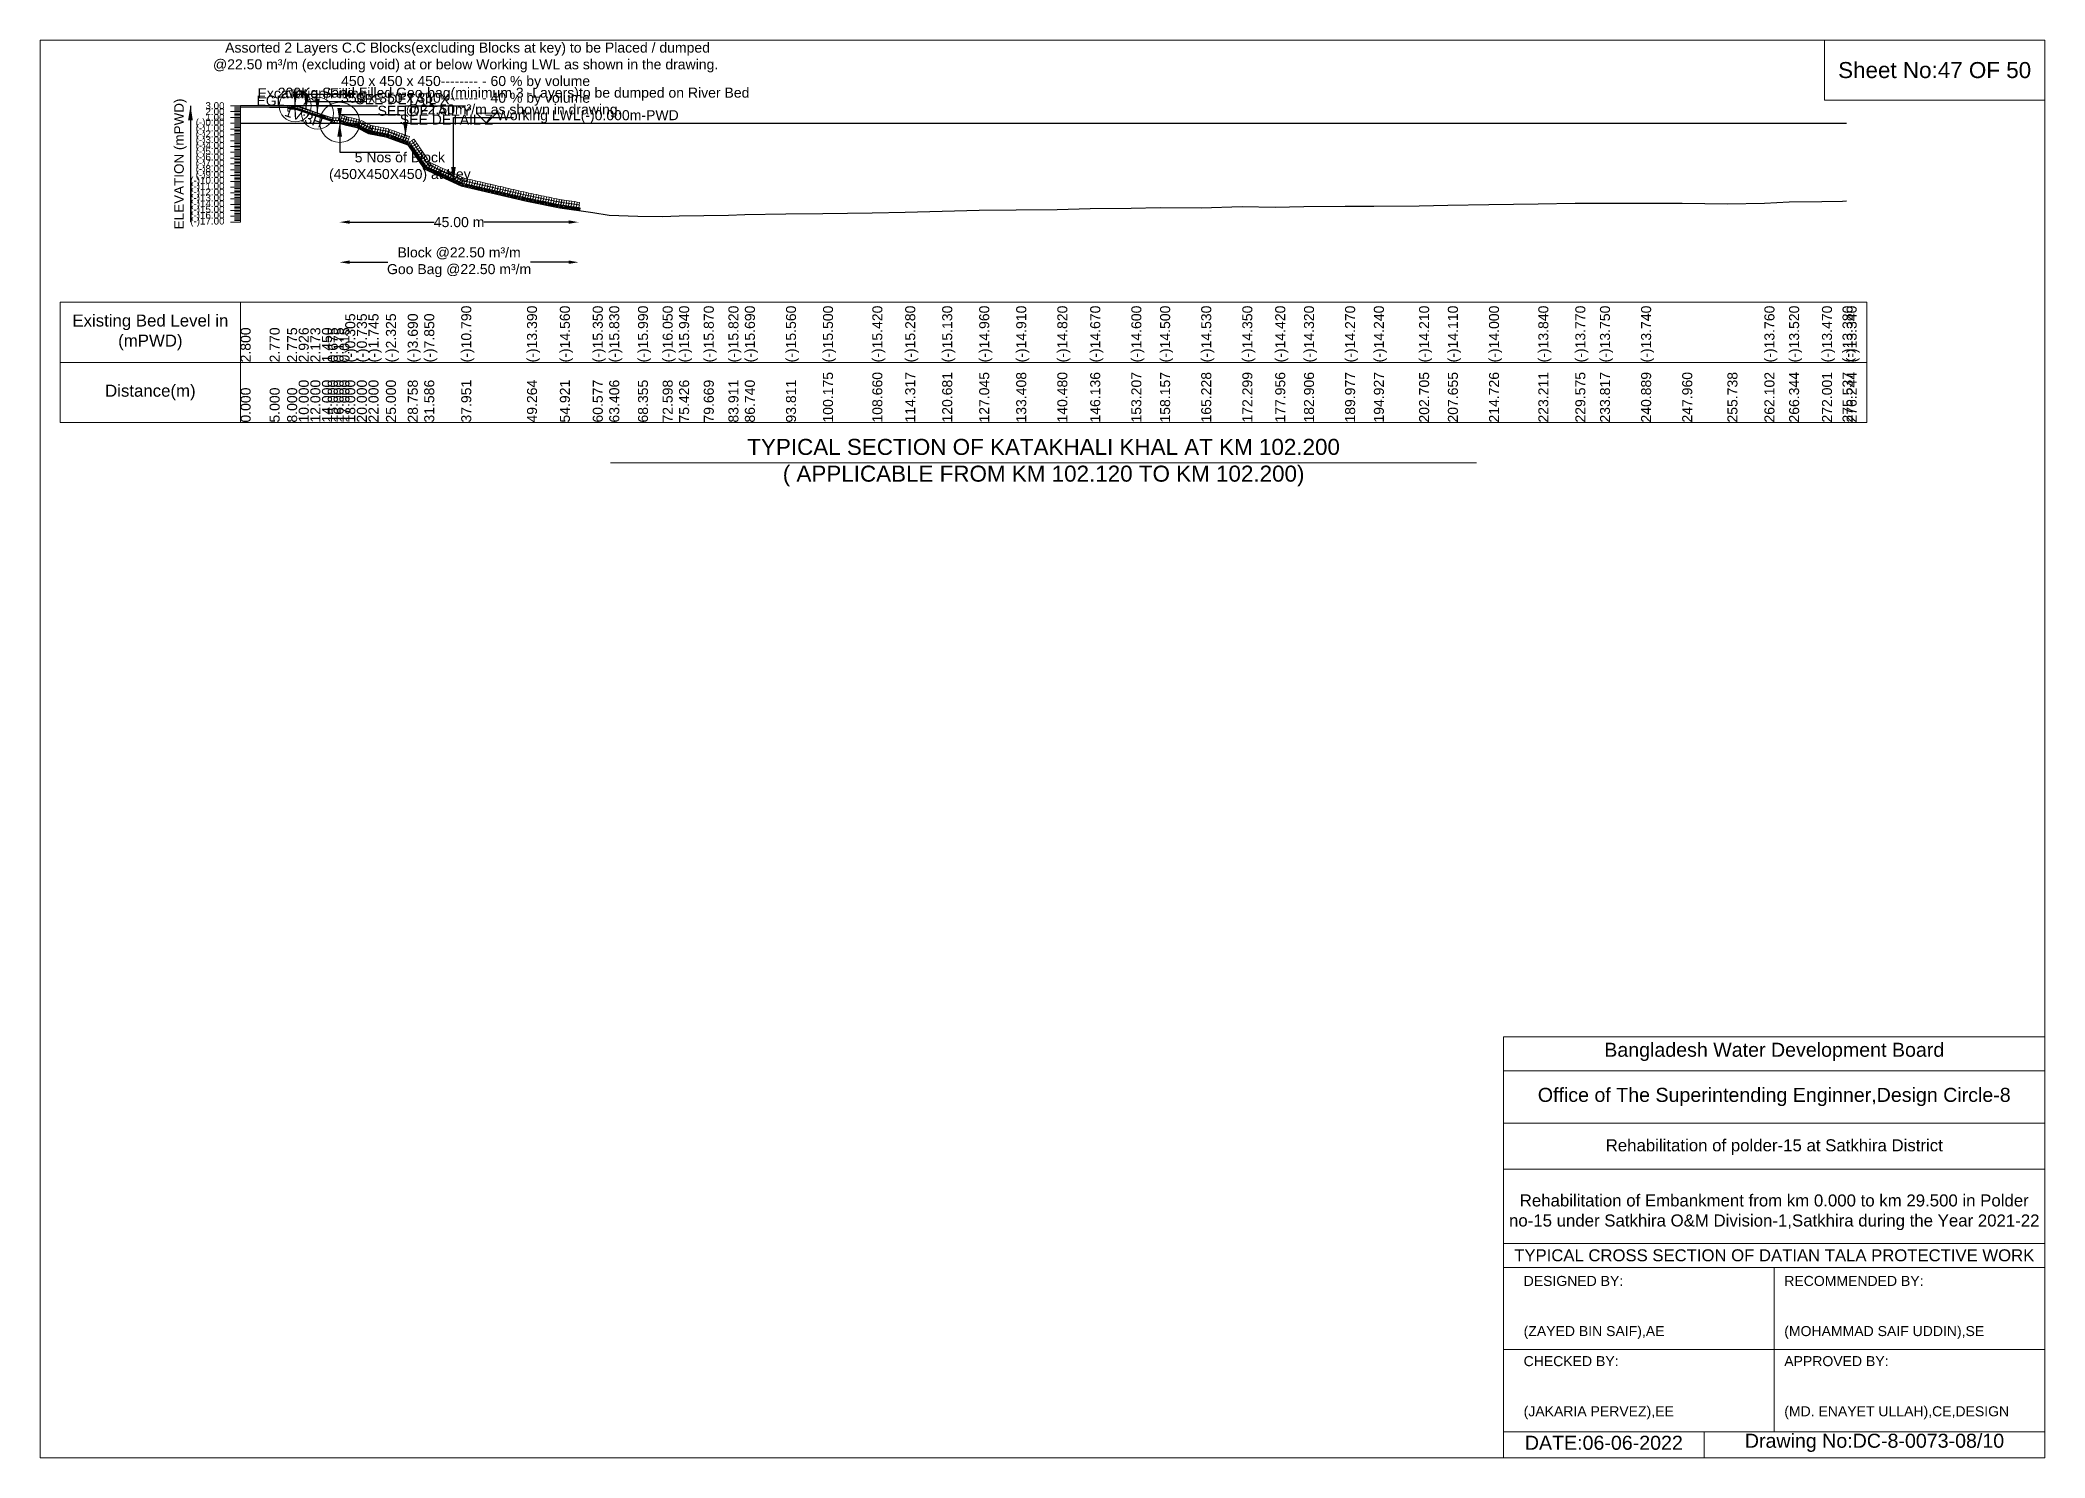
# Model space of a CAD drawing. Header units: inches. Extents: x 89000 to 845000, y -7071 to 31.
# Drawn here: x 790000 to 800000, y -7071 to 0 of the extents above; entities that cross this region are included whole.
import ezdxf

# ---------------------------------------------------------------- set-up
doc = ezdxf.new("R2010")
doc.units = ezdxf.units.IN
doc.header["$LTSCALE"] = 7
doc.header["$MEASUREMENT"] = 0
for name, color, linetype, lineweight in [('Cross section Data Border', 7, 'Continuous', 9), ('Cross Section Labels', 7, 'Continuous', 9), ('Existing_Bed_Level for Xsection', 7, 'Continuous', 25), ('Long Section Labels', 7, 'Continuous', 9)]:
    doc.layers.add(name, color=color, linetype=linetype, lineweight=lineweight)
doc.styles.get("Standard").update_dxf_attribs({"font": 'arial.ttf'})
doc.dimstyles.new('Appron Lebeling Style', dxfattribs={"dimtxt": 50, "dimasz": 50, "dimexe": 0.18, "dimexo": 0.0625, "dimgap": 0.09, "dimtad": 0, "dimtih": 1, "dimtoh": 1, "dimdec": 4, "dimzin": 0, "dimdsep": 46, "dimtxsty": 'Standard', "dimcen": 0.09, "dimse1": 1, "dimse2": 1, "dimadec": 0, "dimazin": 0, "dimtfac": 1, "dimtdec": 4, "dimtofl": 0, "dimtmove": 0, "dimatfit": 3, "dimfxl": 1, "dimtolj": 1, "dimtzin": 0, "dimarcsym": 0})
doc.dimstyles.get("Standard").update_dxf_attribs({"dimtxt": 0.18, "dimasz": 0.18, "dimexe": 0.18, "dimexo": 0.0625, "dimgap": 0.09, "dimtad": 0, "dimtih": 1, "dimtoh": 1, "dimdec": 4, "dimzin": 0, "dimdsep": 46, "dimtxsty": 'Standard', "dimcen": 0.09, "dimadec": 0, "dimazin": 0, "dimtfac": 1, "dimtdec": 4, "dimtofl": 0, "dimtmove": 0, "dimatfit": 3, "dimfxl": 1, "dimtolj": 1, "dimtzin": 0, "dimarcsym": 0})

msp = doc.modelspace()

# ---------------------------------------------------------------- texts
at = {"layer": 'Cross section Data Border', "char_height": 60, "width": 800, "attachment_point": 5}
for s, insert in [('Existing Bed Level in (mPWD)', (790550, -1457.55)), ('Distance(m)', (790550, -1757.55))]:
    msp.add_mtext(s, dxfattribs=dict(at, insert=insert))
at = {"layer": 'Cross Section Labels'}
for s, insert, char_height, attachment_point in [(' Assorted 2 Layers C.C Blocks(excluding Blocks at key) to be Placed / dumped^J@22.50 m³/m (excluding void) at or below Working LWL as shown in the drawing.^J450 x 450 x 450-------- - 60 % by volume^J350 x 350 x 350-------- - 40 % by volume', (792122.4871, -327.55), 50, 8), ('Sheet No:47 OF 50', (799450, -150), 80, 5), ('EGL', (791218.88922, -327.55), 50, 9), ('Excavation/Filling', (791627.96354, -305.8), 50, 9), ('200Kg Sand Filled Geo-bag(minimum 3 -Layers)to be dumped on River Bed^J@22.50m³/m as shown in drawing.', (792361.80541, -385.55), 50, 8), ('SEE DETAIL X', (791572.50104, -269.55), 50, 1), ('SEE DETAIL Y', (791683.42604, -327.55), 50, 1), ('SEE DETAIL Z', (791794.35104, -371.05), 50, 1), ('Working LWL(-)0.000m-PWD', (792277.35104, -414.55), 50, 7), ('5 Nos of Block ^J(450X450X450) at Key', (791794.35104, -559.55), 50, 2), ('TYPICAL SECTION OF KATAKHALI KHAL AT KM 102.200^J( APPLICABLE FROM KM 102.120 TO KM 102.200)', (795005.53547, -2107.55), 80, 5), ('Bangladesh Water Development Board', (798650, -5046), 70, 5), ('Office of The Superintending Enginner,Design Circle-8', (798650, -5271), 70, 5)]:
    msp.add_mtext(s, dxfattribs=dict(at, insert=insert, char_height=char_height, attachment_point=attachment_point))
at = {"layer": 'Cross Section Labels', "insert": (791323.37824, -359.79341), "char_height": 50, "attachment_point": 2, "rotation": 341.565051177}
msp.add_mtext('1V:3H', dxfattribs=at)
at = {"layer": 'Cross Section Labels'}
for s, insert, char_height, width, attachment_point in [('Rehabilitation of polder-15 at Satkhira District', (798650, -5521), 60, 2800, 5), ('Rehabilitation of Embankment from km 0.000 to km 29.500 in Polder no-15 under Satkhira O&M Division-1,Satkhira during the Year 2021-22', (798650, -5846), 60, 2700, 5), ('TYPICAL CROSS SECTION OF DATIAN TALA PROTECTIVE WORK', (798650, -6061), 59.5765532, 2800, 5), ('DESIGNED BY:^J^J^J(ZAYED BIN SAIF),AE', (797400, -6321), 50, 1400, 4), ('RECOMMENDED BY:^J^J^J(MOHAMMAD SAIF UDDIN),SE', (798700, -6321), 50, 1400, 4), ('CHECKED BY:^J^J^J(JAKARIA PERVEZ),EE', (797400, -6721), 50, 1400, 4), ('APPROVED BY:^J^J^J(MD. ENAYET ULLAH),CE,DESIGN', (798700, -6721), 50, 1400, 4), ('DATE:06-06-2022', (797800, -6996), 70, 1400, 5), ('Drawing No:DC-8-0073-08/10', (799150, -6996), 70, 2200, 5)]:
    msp.add_mtext(s, dxfattribs=dict(at, insert=insert, char_height=char_height, width=width, attachment_point=attachment_point))
at = {"layer": 'Long Section Labels', "rotation": 90}
for s, insert, char_height, attachment_point in [('ELEVATION (mPWD)', (790700, -617.55), 48, 5), ('(-)0.305', (791521.99923, -1607.55), 50, 1), ('(-)0.735', (791579.99458, -1607.55), 50, 1), ('(-)1.745', (791637.98994, -1607.55), 50, 1), ('(-)2.325', (791724.99323, -1607.55), 50, 1), ('(-)3.690', (791833.98376, -1607.55), 50, 1), ('(-)7.850', (791916.00349, -1607.55), 50, 1), ('(-)10.790', (792100.56779, -1607.55), 50, 1), ('(-)13.390', (792428.65228, -1607.55), 50, 1), ('(-)14.560', (792592.69654, -1607.55), 50, 1), ('(-)15.350', (792756.74165, -1607.55), 50, 1), ('(-)15.830', (792838.76445, -1607.55), 50, 1), ('(-)15.990', (792982.29501, -1607.55), 50, 1), ('(-)16.050', (793105.33031, -1607.55), 50, 1), ('(-)15.940', (793187.35392, -1607.55), 50, 1), ('(-)15.870', (793310.38944, -1607.55), 50, 1), ('(-)15.820', (793433.42507, -1607.55), 50, 1), ('(-)15.690', (793515.44888, -1607.55), 50, 1), ('(-)15.560', (793720.50854, -1607.55), 50, 1), ('(-)15.500', (793905.06898, -1607.55), 50, 1), ('(-)15.420', (794151.14046, -1607.55), 50, 1), ('(-)15.280', (794315.18825, -1607.55), 50, 1), ('(-)15.130', (794499.73666, -1607.55), 50, 1), ('(-)14.960', (794684.2961, -1607.55), 50, 1), ('(-)14.910', (794868.84522, -1607.55), 50, 1), ('(-)14.820', (795073.90562, -1607.55), 50, 1), ('(-)14.670', (795237.95398, -1607.55), 50, 1), ('(-)14.600', (795443.01447, -1607.55), 50, 1), ('(-)14.500', (795586.56101, -1607.55), 50, 1), ('(-)14.530', (795791.6214, -1607.55), 50, 1), ('(-)14.350', (795996.68183, -1607.55), 50, 1), ('(-)14.420', (796160.7302, -1607.55), 50, 1), ('(-)14.320', (796304.26894, -1607.55), 50, 1), ('(-)14.270', (796509.32961, -1607.55), 50, 1), ('(-)14.240', (796652.87547, -1607.55), 50, 1), ('(-)14.210', (796878.43885, -1607.55), 50, 1), ('(-)14.110', (797021.98453, -1607.55), 50, 1), ('(-)14.000', (797227.04515, -1607.55), 50, 1), ('(-)13.840', (797473.11793, -1607.55), 50, 1), ('(-)13.840', (797473.11793, -1607.55), 50, 1), ('(-)13.770', (797657.66966, -1607.55), 50, 1), ('(-)13.750', (797780.70612, -1607.55), 50, 1), ('(-)13.740', (797985.7669, -1607.55), 50, 1), ('(-)13.740', (797985.7669, -1607.55), 50, 1), ('(-)13.760', (798600.9493, -1607.55), 50, 1), ('(-)13.520', (798723.98578, -1607.55), 50, 1), ('(-)13.470', (798888.03444, -1607.55), 50, 1), ('(-)13.380', (798990.56725, -1607.55), 50, 1), ('(-)13.340', (799011.07094, -1607.55), 50, 1), ('2.800', (791000, -1607.55), 50, 1), ('2.770', (791144.99865, -1607.55), 50, 1), ('2.775', (791232.00194, -1607.55), 50, 1), ('2.926', (791289.99729, -1607.55), 50, 1), ('2.173', (791347.99265, -1607.55), 50, 1), ('1.450', (791405.988, -1607.55), 50, 1), ('0.675', (791434.99594, -1607.55), 50, 1), ('0.175', (791464.00387, -1607.55), 50, 1), ('0.015', (791492.99129, -1607.55), 50, 1), ('10.000', (791289.99729, -1907.55), 50, 1), ('12.000', (791347.99265, -1907.55), 50, 1), ('14.000', (791405.988, -1907.55), 50, 1), ('15.000', (791434.99594, -1907.55), 50, 1), ('16.000', (791464.00387, -1907.55), 50, 1), ('17.000', (791492.99129, -1907.55), 50, 1), ('18.000', (791521.99923, -1907.55), 50, 1), ('20.000', (791579.99458, -1907.55), 50, 1), ('22.000', (791637.98994, -1907.55), 50, 1), ('25.000', (791724.99323, -1907.55), 50, 1), ('28.758', (791833.98376, -1907.55), 50, 1), ('31.586', (791916.00349, -1907.55), 50, 1), ('37.951', (792100.56779, -1907.55), 50, 1), ('49.264', (792428.65228, -1907.55), 50, 1), ('54.921', (792592.69654, -1907.55), 50, 1), ('60.577', (792756.74165, -1907.55), 50, 1), ('63.406', (792838.76445, -1907.55), 50, 1), ('68.355', (792982.29501, -1907.55), 50, 1), ('72.598', (793105.33031, -1907.55), 50, 1), ('75.426', (793187.35392, -1907.55), 50, 1), ('79.669', (793310.38944, -1907.55), 50, 1), ('83.911', (793433.42507, -1907.55), 50, 1), ('86.740', (793515.44888, -1907.55), 50, 1), ('93.811', (793720.50854, -1907.55), 50, 1), ('100.175', (793905.06898, -1907.55), 50, 1), ('108.660', (794151.14046, -1907.55), 50, 1), ('114.317', (794315.18825, -1907.55), 50, 1), ('120.681', (794499.73666, -1907.55), 50, 1), ('127.045', (794684.2961, -1907.55), 50, 1), ('133.408', (794868.84522, -1907.55), 50, 1), ('140.480', (795073.90562, -1907.55), 50, 1), ('146.136', (795237.95398, -1907.55), 50, 1), ('153.207', (795443.01447, -1907.55), 50, 1), ('158.157', (795586.56101, -1907.55), 50, 1), ('165.228', (795791.6214, -1907.55), 50, 1), ('172.299', (795996.68183, -1907.55), 50, 1), ('177.956', (796160.7302, -1907.55), 50, 1), ('182.906', (796304.26894, -1907.55), 50, 1), ('189.977', (796509.32961, -1907.55), 50, 1), ('194.927', (796652.87547, -1907.55), 50, 1), ('202.705', (796878.43885, -1907.55), 50, 1), ('207.655', (797021.98453, -1907.55), 50, 1), ('214.726', (797227.04515, -1907.55), 50, 1), ('223.211', (797473.11793, -1907.55), 50, 1), ('229.575', (797657.66966, -1907.55), 50, 1), ('233.817', (797780.70612, -1907.55), 50, 1), ('240.889', (797985.7669, -1907.55), 50, 1), ('247.960', (798190.82769, -1907.55), 50, 1), ('255.738', (798416.39715, -1907.55), 50, 1), ('262.102', (798600.9493, -1907.55), 50, 1), ('266.344', (798723.98578, -1907.55), 50, 1), ('272.001', (798888.03444, -1907.55), 50, 1), ('275.537', (798990.56725, -1907.55), 50, 1), ('276.244', (799011.07094, -1907.55), 50, 1), ('0.000', (791000, -1907.55), 50, 1), ('5.000', (791144.99865, -1907.55), 50, 1), ('8.000', (791232.00194, -1907.55), 50, 1)]:
    msp.add_mtext(s, dxfattribs=dict(at, insert=insert, char_height=char_height, attachment_point=attachment_point))
at = {"layer": 'Long Section Labels', "char_height": 35, "attachment_point": 6}
for s, insert in [('(-)0.00', (790920, -414.55)), ('3.00', (790920, -327.55)), ('2.00', (790920, -356.55)), ('1.00', (790920, -385.55)), ('(-)1.00', (790920, -443.55)), ('(-)2.00', (790920, -472.55)), ('(-)3.00', (790920, -501.55)), ('(-)4.00', (790920, -530.55)), ('(-)5.00', (790920, -559.55)), ('(-)6.00', (790920, -588.55)), ('(-)7.00', (790920, -617.55)), ('(-)10.00', (790920, -704.55)), ('(-)8.00', (790920, -646.55)), ('(-)9.00', (790920, -675.55)), ('(-)11.00', (790920, -733.55)), ('(-)12.00', (790920, -762.55)), ('(-)13.00', (790920, -791.55)), ('(-)14.00', (790920, -820.55)), ('(-)15.00', (790920, -849.55)), ('(-)16.00', (790920, -878.55)), ('(-)17.00', (790920, -907.55))]:
    msp.add_mtext(s, dxfattribs=dict(at, insert=insert))

# ---------------------------------------------------------------- blocks, each defined once
blk = doc.blocks.new('*D353')
at = {"layer": 'Cross Section Labels', "color": 0, "lineweight": -2, "transparency": 16777216}
for p, q in [((791544, -908), (791966, -908)), ((792636, -908), (792214, -908))]:
    blk.add_line(p, q, dxfattribs=at)
at = {"layer": 'Cross Section Labels', "color": 0, "transparency": 16777216}
for points in [[(791544, -899), (791544, -916), (791494, -908)], [(792636, -899), (792636, -916), (792686, -908)]]:
    blk.add_solid(points, dxfattribs=at)
at = {"layer": 'Defpoints', "color": 0, "transparency": 16777216}
for p in [(791494, -415), (792686, -850), (792686, -908)]:
    blk.add_point(p, dxfattribs=at)
at = {"layer": 'Cross Section Labels', "color": 0, "transparency": 16777216, "insert": (792090, -908), "char_height": 50, "attachment_point": 5}
blk.add_mtext('\\A1;45.00 m', dxfattribs=at)
blk = doc.blocks.new('*D354')
at = {"layer": 'Cross Section Labels', "color": 0, "lineweight": -2, "transparency": 16777216}
for p, q in [((791544, -1108), (791734, -1108)), ((792636, -1108), (792446, -1108))]:
    blk.add_line(p, q, dxfattribs=at)
at = {"layer": 'Cross Section Labels', "color": 0, "transparency": 16777216}
for points in [[(791544, -1099), (791544, -1116), (791494, -1108)], [(792636, -1099), (792636, -1116), (792686, -1108)]]:
    blk.add_solid(points, dxfattribs=at)
at = {"layer": 'Defpoints', "color": 0, "transparency": 16777216}
for p in [(791494, -415), (792686, -850), (792686, -1108)]:
    blk.add_point(p, dxfattribs=at)
at = {"layer": 'Cross Section Labels', "color": 0, "transparency": 16777216, "insert": (792090, -1108), "char_height": 50, "attachment_point": 5}
blk.add_mtext('\\A1;Block @22.50 m³/m ^JGoo Bag @22.50 m³/m ', dxfattribs=at)

# ---------------------------------------------------------------- dimensions: what is measured, and where the dimension line sits
at = {"layer": 'Cross Section Labels'}
for base, text, picture, middle in [((792685.56275, -907.55), '45.00 m', '*D353', (792089.95689, -907.55)), ((792685.56275, -1107.55), 'Block @22.50 m³/m ^JGoo Bag @22.50 m³/m ', '*D354', (792089.95689, -1107.55))]:
    dim = msp.add_linear_dim(base=base, p1=(791494.35104, -414.55), p2=(792685.56275, -849.75939), text=text, dimstyle='Appron Lebeling Style', dxfattribs=at)
    dim.commit()
    dim.dimension.update_dxf_attribs({"geometry": picture, "text_midpoint": middle})

# ---------------------------------------------------------------- linework, layer by layer
at = {"layer": 'Cross section Data Border'}
msp.add_lwpolyline([(790100, -1307.55), (799111.07094, -1307.55), (799111.07094, -1907.55), (790100, -1907.55)], close=True, dxfattribs=at)
for points in [[(791000, -1307.55), (791000, -1907.55)], [(790100, -1607.55), (799111.07094, -1607.55)]]:
    msp.add_lwpolyline(points, dxfattribs=at)
at = {"layer": 'Cross Section Labels'}
for points in [[(790000, 0), (800000, 0), (800000, -7071), (790000, -7071)], [(798900, 0), (800000, 0), (800000, -300), (798900, -300)], [(792227.35104, -414.55), (792277.35104, -364.55), (792177.35104, -364.55)]]:
    msp.add_lwpolyline(points, close=True, dxfattribs=at)
for points in [[(792845.53547, -2107.55), (795005.53547, -2107.55), (797165.53547, -2107.55)], [(797300, -7071), (797300, -4971), (800000, -4971)], [(797300, -5141), (800000, -5141)], [(797300, -5401), (800000, -5401)], [(797300, -5631), (800000, -5631)], [(797300, -6001), (800000, -6001)], [(797300, -6121), (800000, -6121)], [(798650, -6121), (798650, -6941)], [(797300, -6531), (800000, -6531)], [(797300, -6941), (800000, -6941)], [(798300, -6941), (798300, -7071)]]:
    msp.add_lwpolyline(points, dxfattribs=at)
for centre, radius in [((791272.50104, -327.55), 80), ((791383.42604, -364.525), 80), ((791494.35104, -410.2), 100)]:
    msp.add_circle(centre, radius, dxfattribs=at)
at = {"layer": 'Existing_Bed_Level for Xsection'}
for points in [[(791494.35104, -327.55), (791000, -327.55)], [(791000, -333.35), (791144.99865, -334.22), (791232.00194, -334.075), (791289.99729, -329.696), (791347.99265, -351.533), (791405.988, -372.5), (791434.99594, -394.975), (791464.00387, -409.475), (791492.99129, -414.115), (791521.99923, -423.395), (791579.99458, -435.865), (791637.98994, -465.155), (791724.99323, -481.975), (791833.98376, -521.56), (791916.00349, -642.2), (792100.56779, -727.46), (792428.65228, -802.86), (792592.69654, -836.79), (792756.74165, -859.7), (792838.76445, -873.62), (792982.29501, -878.26), (793105.33031, -880), (793187.35392, -876.81), (793310.38944, -874.78), (793433.42507, -873.33), (793515.44888, -869.56), (793720.50854, -865.79), (793905.06898, -864.05), (794151.14046, -861.73), (794315.18825, -857.67), (794499.73666, -853.32), (794684.2961, -848.39), (794868.84522, -846.94), (795073.90562, -844.33), (795237.95398, -839.98), (795443.01447, -837.95), (795586.56101, -835.05), (795791.6214, -835.92), (795996.68183, -830.7), (796160.7302, -832.73), (796304.26894, -829.83), (796509.32961, -828.38), (796652.87547, -827.51), (796878.43885, -826.64), (797021.98453, -823.74), (797227.04515, -820.55), (797473.11793, -815.91), (797657.66966, -813.88), (797780.70612, -813.3), (797985.7669, -813.01), (798190.82769, -813.01), (798416.39715, -815.91), (798600.9493, -813.59), (798723.98578, -806.63), (798888.03444, -805.18), (798990.56725, -802.57), (799011.07094, -801.41)], [(791461.72604, -390.625), (791273.8404, -327.99646), (791272.50104, -327.55), (791271.08922, -327.55), (791244.98922, -327.55)], [(791244.98922, -336.25), (791271.08922, -336.25), (791461.72604, -399.79561)], [(791244.98922, -339.15), (791270.61862, -339.15), (791457.66862, -401.5)], [(791244.98922, -342.05), (791270.14801, -342.05), (791455.20104, -403.73434)], [(791000, -414.55), (799011.07094, -414.55)]]:
    msp.add_lwpolyline(points, dxfattribs=at)
at = {"layer": 'Long Section Labels'}
for points in [[(791000, -327.55), (790950, -327.55)], [(791000, -356.55), (790950, -356.55)], [(791000, -385.55), (790950, -385.55)], [(791000, -334.8), (790970, -334.8)], [(791000, -342.05), (790970, -342.05)], [(791000, -349.3), (790970, -349.3)], [(791000, -363.8), (790970, -363.8)], [(791000, -371.05), (790970, -371.05)], [(791000, -378.3), (790970, -378.3)], [(791000, -392.8), (790970, -392.8)], [(791000, -907.55), (791000, -878.55), (791000, -849.55), (791000, -820.55), (791000, -791.55), (791000, -762.55), (791000, -733.55), (791000, -704.55), (791000, -675.55), (791000, -646.55), (791000, -617.55), (791000, -588.55), (791000, -559.55), (791000, -530.55), (791000, -501.55), (791000, -472.55), (791000, -443.55), (791000, -414.55), (791000, -385.55), (791000, -356.55), (791000, -327.55)], [(791000, -414.55), (790950, -414.55)], [(791000, -443.55), (790950, -443.55)], [(791000, -472.55), (790950, -472.55)], [(791000, -400.05), (790970, -400.05)], [(791000, -407.3), (790970, -407.3)], [(791000, -421.8), (790970, -421.8)], [(791000, -429.05), (790970, -429.05)], [(791000, -436.3), (790970, -436.3)], [(791000, -450.8), (790970, -450.8)], [(791000, -458.05), (790970, -458.05)], [(791000, -465.3), (790970, -465.3)], [(791000, -479.8), (790970, -479.8)], [(791000, -487.05), (790970, -487.05)], [(791000, -494.3), (790970, -494.3)], [(791000, -501.55), (790950, -501.55)], [(791000, -530.55), (790950, -530.55)], [(791000, -559.55), (790950, -559.55)], [(791000, -588.55), (790950, -588.55)], [(791000, -508.8), (790970, -508.8)], [(791000, -516.05), (790970, -516.05)], [(791000, -523.3), (790970, -523.3)], [(791000, -537.8), (790970, -537.8)], [(791000, -545.05), (790970, -545.05)], [(791000, -552.3), (790970, -552.3)], [(791000, -566.8), (790970, -566.8)], [(791000, -574.05), (790970, -574.05)], [(791000, -581.3), (790970, -581.3)], [(791000, -595.8), (790970, -595.8)], [(791000, -617.55), (790950, -617.55)], [(791000, -646.55), (790950, -646.55)], [(791000, -675.55), (790950, -675.55)], [(791000, -603.05), (790970, -603.05)], [(791000, -610.3), (790970, -610.3)], [(791000, -624.8), (790970, -624.8)], [(791000, -632.05), (790970, -632.05)], [(791000, -639.3), (790970, -639.3)], [(791000, -653.8), (790970, -653.8)], [(791000, -661.05), (790970, -661.05)], [(791000, -668.3), (790970, -668.3)], [(791000, -682.8), (790970, -682.8)], [(791000, -690.05), (790970, -690.05)], [(791000, -697.3), (790970, -697.3)], [(791000, -704.55), (790950, -704.55)], [(791000, -733.55), (790950, -733.55)], [(791000, -762.55), (790950, -762.55)], [(791000, -791.55), (790950, -791.55)], [(791000, -711.8), (790970, -711.8)], [(791000, -719.05), (790970, -719.05)], [(791000, -726.3), (790970, -726.3)], [(791000, -740.8), (790970, -740.8)], [(791000, -748.05), (790970, -748.05)], [(791000, -755.3), (790970, -755.3)], [(791000, -769.8), (790970, -769.8)], [(791000, -777.05), (790970, -777.05)], [(791000, -784.3), (790970, -784.3)], [(791000, -798.8), (790970, -798.8)], [(791000, -820.55), (790950, -820.55)], [(791000, -849.55), (790950, -849.55)], [(791000, -878.55), (790950, -878.55)], [(791000, -806.05), (790970, -806.05)], [(791000, -813.3), (790970, -813.3)], [(791000, -827.8), (790970, -827.8)], [(791000, -835.05), (790970, -835.05)], [(791000, -842.3), (790970, -842.3)], [(791000, -856.8), (790970, -856.8)], [(791000, -864.05), (790970, -864.05)], [(791000, -871.3), (790970, -871.3)], [(791000, -885.8), (790970, -885.8)], [(791000, -893.05), (790970, -893.05)], [(791000, -907.55), (790950, -907.55)], [(791000, -900.3), (790970, -900.3)]]:
    msp.add_lwpolyline(points, dxfattribs=at)
for points in [[(791244.98922, -327.55), (791236.28922, -327.55), (791236.28922, -340.6), (791244.98922, -340.6)], [(791244.98922, -340.6), (791236.28922, -340.6), (791236.28922, -353.65), (791244.98922, -353.65)], [(791258.03922, -327.55), (791244.98922, -327.55), (791244.98922, -336.25), (791258.03922, -336.25)], [(791271.08922, -327.55), (791258.03922, -327.55), (791258.03922, -336.25), (791271.08922, -336.25)], [(791286.22072, -332.12323), (791273.8404, -327.99646), (791271.08922, -336.25), (791283.46954, -340.37677)], [(791298.60104, -336.25), (791286.22072, -332.12323), (791283.46954, -340.37677), (791295.84986, -344.50354)], [(791310.98136, -340.37677), (791298.60104, -336.25), (791295.84986, -344.50354), (791308.23017, -348.63032)], [(791323.36167, -344.50354), (791310.98136, -340.37677), (791308.23017, -348.63032), (791320.61049, -352.75709)], [(791335.74199, -348.63032), (791323.36167, -344.50354), (791320.61049, -352.75709), (791332.99081, -356.88386)], [(791348.12231, -352.75709), (791335.74199, -348.63032), (791332.99081, -356.88386), (791345.37112, -361.01063)], [(791360.50262, -356.88386), (791348.12231, -352.75709), (791345.37112, -361.01063), (791357.75144, -365.13741)], [(791372.88294, -361.01063), (791360.50262, -356.88386), (791357.75144, -365.13741), (791370.13176, -369.26418)], [(791385.26326, -365.13741), (791372.88294, -361.01063), (791370.13176, -369.26418), (791382.51208, -373.39095)], [(791397.64357, -369.26418), (791385.26326, -365.13741), (791382.51208, -373.39095), (791394.89239, -377.51772)], [(791410.02389, -373.39095), (791397.64357, -369.26418), (791394.89239, -377.51772), (791407.27271, -381.6445)], [(791422.40421, -377.51772), (791410.02389, -373.39095), (791407.27271, -381.6445), (791419.65303, -385.77127)], [(791434.78453, -381.6445), (791422.40421, -377.51772), (791419.65303, -385.77127), (791432.03334, -389.89804)], [(791447.16484, -385.77127), (791434.78453, -381.6445), (791432.03334, -389.89804), (791444.41366, -394.02481)], [(791459.54516, -389.89804), (791447.16484, -385.77127), (791444.41366, -394.02481), (791456.79398, -398.15159)], [(791474.77604, -388.45), (791461.72604, -388.45), (791461.72604, -401.5), (791474.77604, -401.5)], [(791487.82604, -388.45), (791474.77604, -388.45), (791474.77604, -401.5), (791487.82604, -401.5)], [(791516.07814, -394.27906), (791505.10278, -387.21904), (791498.04275, -398.1944), (791509.01811, -405.25442)], [(791519.23968, -379.58072), (791506.81022, -375.60439), (791502.83389, -388.03384), (791515.26334, -392.01017)], [(791528.50759, -398.2554), (791517.53223, -391.19537), (791510.4722, -402.17073), (791521.44756, -409.23076)], [(791531.66913, -383.55706), (791519.23968, -379.58072), (791515.26334, -392.01017), (791527.69279, -395.98651)], [(791538.77937, -400.48318), (791527.1669, -394.52893), (791521.21265, -406.1414), (791532.82512, -412.09565)], [(791540.49013, -385.54632), (791527.73172, -382.80304), (791524.98844, -395.56145), (791537.74685, -398.30473)], [(791551.53777, -403.22646), (791539.92531, -397.27221), (791533.97106, -408.88468), (791545.58352, -414.83893)], [(791553.24853, -388.2896), (791540.49013, -385.54632), (791537.74685, -398.30473), (791550.50526, -401.048)], [(791566.00694, -391.03287), (791553.24853, -388.2896), (791550.50526, -401.048), (791563.26366, -403.79128)], [(791578.76535, -393.77615), (791566.00694, -391.03287), (791563.26366, -403.79128), (791576.02207, -406.53456)], [(791591.52375, -396.51943), (791578.76535, -393.77615), (791576.02207, -406.53456), (791588.78048, -409.27783)], [(791468.25104, -401.5), (791455.20104, -401.5), (791455.20104, -414.55), (791468.25104, -414.55)], [(791481.30104, -401.5), (791468.25104, -401.5), (791468.25104, -414.55), (791481.30104, -414.55)], [(791494.35104, -401.5), (791481.30104, -401.5), (791481.30104, -414.55), (791494.35104, -414.55)], [(791564.29618, -405.96974), (791552.68371, -400.01549), (791546.72946, -411.62795), (791558.34193, -417.5822)], [(791577.05459, -408.71301), (791565.44212, -402.75876), (791559.48787, -414.37123), (791571.10034, -420.32548)], [(791589.81299, -411.45629), (791578.20053, -405.50204), (791572.24627, -417.11451), (791583.85874, -423.06876)], [(791607.31976, -420.61907), (791597.59238, -411.91962), (791588.89292, -421.647), (791598.6203, -430.34645)], [(791612.75528, -406.60152), (791601.10659, -400.71846), (791595.22352, -412.36716), (791606.87222, -418.25022)], [(791618.96845, -426.50214), (791609.24107, -417.80268), (791600.54162, -427.53006), (791610.269, -436.22952)], [(791624.40398, -412.48459), (791612.75528, -406.60152), (791606.87222, -418.25022), (791618.52091, -424.13328)], [(791630.61715, -432.3852), (791620.88977, -423.68574), (791612.19031, -433.41312), (791621.91769, -442.11258)], [(791636.05267, -418.36765), (791624.40398, -412.48459), (791618.52091, -424.13328), (791630.16961, -430.01634)], [(791642.26584, -438.26826), (791632.53846, -429.5688), (791623.83901, -439.29618), (791633.56639, -447.99564)], [(791647.70136, -424.25071), (791636.05267, -418.36765), (791630.16961, -430.01634), (791641.8183, -435.8994)], [(791653.91454, -444.15132), (791644.18716, -435.45186), (791635.4877, -445.17925), (791645.21508, -453.8787)], [(791659.35006, -430.13377), (791647.70136, -424.25071), (791641.8183, -435.8994), (791653.467, -441.78247)], [(791660.38368, -443.07695), (791648.64975, -437.36578), (791642.93858, -449.0997), (791654.6725, -454.81088)], [(791661.78306, -428.10771), (791648.97031, -425.63067), (791646.49327, -438.44343), (791659.30602, -440.92047)], [(791673.19643, -445.55399), (791661.46251, -439.84282), (791655.75133, -451.57674), (791667.48526, -457.28792)], [(791674.59582, -430.58475), (791661.78306, -428.10771), (791659.30602, -440.92047), (791672.11878, -443.39751)], [(791686.00919, -448.03103), (791674.27527, -442.31986), (791668.56409, -454.05378), (791680.29802, -459.76496)], [(791687.40858, -433.06179), (791674.59582, -430.58475), (791672.11878, -443.39751), (791684.93154, -445.87455)], [(791698.82195, -450.50807), (791687.08803, -444.7969), (791681.37685, -456.53082), (791693.11077, -462.242)], [(791700.22134, -435.53883), (791687.40858, -433.06179), (791684.93154, -445.87455), (791697.7443, -448.35159)], [(791711.63471, -452.98511), (791699.90079, -447.27393), (791694.18961, -459.00786), (791705.92353, -464.71904)], [(791713.0341, -438.01587), (791700.22134, -435.53883), (791697.7443, -448.35159), (791710.55706, -450.82863)], [(791724.44747, -455.46215), (791712.71354, -449.75097), (791707.00237, -461.4849), (791718.73629, -467.19607)], [(791725.84686, -440.49291), (791713.0341, -438.01587), (791710.55706, -450.82863), (791723.36982, -453.30567)], [(791737.26023, -457.93919), (791725.5263, -452.22801), (791719.81513, -463.96194), (791731.54905, -469.67311)], [(791738.65961, -442.96995), (791725.84686, -440.49291), (791723.36982, -453.30567), (791736.18257, -455.7827)], [(791753.14253, -464.61436), (791742.44898, -457.13435), (791734.96897, -467.82789), (791745.66251, -475.30791)], [(791756.87124, -450.04957), (791744.6052, -445.59458), (791740.15022, -457.86062), (791752.41626, -462.3156)], [(791765.40856, -469.06934), (791754.71502, -461.58933), (791747.235, -472.28288), (791757.92855, -479.76289)], [(791769.13727, -454.50455), (791756.87124, -450.04957), (791752.41626, -462.3156), (791764.68229, -466.77059)], [(791777.6746, -473.52433), (791766.98105, -466.04432), (791759.50104, -476.73786), (791770.19458, -484.21787)], [(791781.40331, -458.95953), (791769.13727, -454.50455), (791764.68229, -466.77059), (791776.94833, -471.22557)], [(791789.94063, -477.97931), (791779.24709, -470.4993), (791771.76707, -481.19284), (791782.46062, -488.67286)], [(791793.66935, -463.41452), (791781.40331, -458.95953), (791776.94833, -471.22557), (791789.21436, -475.68055)], [(791802.20667, -482.43429), (791791.51312, -474.95428), (791784.03311, -485.64783), (791794.72665, -493.12784)], [(791805.93538, -467.8695), (791793.66935, -463.41452), (791789.21436, -475.68055), (791801.4804, -480.13553)], [(791814.4727, -486.88928), (791803.77916, -479.40927), (791796.29914, -490.10281), (791806.99269, -497.58282)], [(791818.20142, -472.32448), (791805.93538, -467.8695), (791801.4804, -480.13553), (791813.74643, -484.59052)], [(791826.73874, -491.34426), (791816.04519, -483.86425), (791808.56518, -494.55779), (791819.25873, -502.03781)], [(791830.46745, -476.77947), (791818.20142, -472.32448), (791813.74643, -484.59052), (791826.01247, -489.0455)], [(791839.00477, -495.79924), (791828.31123, -488.31923), (791820.83122, -499.01278), (791831.52476, -506.49279)], [(791842.73349, -481.23445), (791830.46745, -476.77947), (791826.01247, -489.0455), (791838.2785, -493.50048)], [(791872.01999, -504.77891), (791864.68279, -493.98687), (791853.89076, -501.32407), (791861.22796, -512.11611)], [(791860.47119, -514.40501), (791856.17966, -502.08084), (791843.85549, -506.37237), (791848.14702, -518.69654)], [(791867.80839, -525.19704), (791863.51686, -512.87287), (791851.19269, -517.1644), (791855.48422, -529.48858)], [(791875.14559, -535.98908), (791870.85406, -523.66491), (791858.52989, -527.95644), (791862.82142, -540.28061)], [(791879.35719, -515.57094), (791872.01999, -504.77891), (791861.22796, -512.11611), (791868.56516, -522.90814)], [(791882.48279, -546.78111), (791878.19126, -534.45694), (791865.86708, -538.74847), (791870.15862, -551.07265)], [(791886.69439, -526.36298), (791879.35719, -515.57094), (791868.56516, -522.90814), (791875.90236, -533.70018)], [(791889.81999, -557.57315), (791885.52846, -545.24897), (791873.20428, -549.54051), (791877.49582, -561.86468)], [(791894.03159, -537.15501), (791886.69439, -526.36298), (791875.90236, -533.70018), (791883.23955, -544.49221)], [(791897.15719, -568.36518), (791892.86566, -556.04101), (791880.54148, -560.33254), (791884.83302, -572.65672)], [(791901.36879, -547.94705), (791894.03159, -537.15501), (791883.23955, -544.49221), (791890.57675, -555.28425)], [(791904.49439, -579.15722), (791900.20285, -566.83304), (791887.87868, -571.12458), (791892.17022, -583.44875)], [(791908.70599, -558.73908), (791901.36879, -547.94705), (791890.57675, -555.28425), (791897.91395, -566.07628)], [(791911.83159, -589.94925), (791907.54005, -577.62508), (791895.21588, -581.91661), (791899.50741, -594.24078)], [(791916.04319, -569.53112), (791908.70599, -558.73908), (791897.91395, -566.07628), (791905.25115, -576.86831)], [(791919.16879, -600.74129), (791914.87725, -588.41711), (791902.55308, -592.70865), (791906.84461, -605.03282)], [(791923.38039, -580.32315), (791916.04319, -569.53112), (791905.25115, -576.86831), (791912.58835, -587.66035)], [(791926.50599, -611.53332), (791922.21445, -599.20915), (791909.89028, -603.50068), (791914.18181, -615.82485)], [(791930.71758, -591.11518), (791923.38039, -580.32315), (791912.58835, -587.66035), (791919.92555, -598.45238)], [(791938.05478, -601.90722), (791930.71758, -591.11518), (791919.92555, -598.45238), (791927.26275, -609.24442)], [(791933.84318, -622.32535), (791929.55165, -610.00118), (791917.22748, -614.29272), (791921.51901, -626.61689)], [(791941.18038, -633.11739), (791936.88885, -620.79322), (791924.56468, -625.08475), (791928.85621, -637.40892)], [(791944.75536, -626.92197), (791934.73017, -618.56745), (791926.37565, -628.59265), (791936.40084, -636.94716)], [(791945.39198, -612.69925), (791938.05478, -601.90722), (791927.26275, -609.24442), (791934.59995, -620.03645)], [(791949.69814, -612.72318), (791937.85114, -607.25043), (791932.37838, -619.09743), (791944.22538, -624.57018)], [(791952.72918, -623.49129), (791945.39198, -612.69925), (791934.59995, -620.03645), (791941.93715, -630.82849)], [(791956.60236, -632.39472), (791946.57717, -624.04021), (791938.22265, -634.0654), (791948.24785, -642.41992)], [(791961.54514, -618.19594), (791949.69814, -612.72318), (791944.22538, -624.57018), (791956.07238, -630.04294)], [(791968.44936, -637.86748), (791958.42417, -629.51296), (791950.06965, -639.53816), (791960.09485, -647.89267)], [(791973.39214, -623.66869), (791961.54514, -618.19594), (791956.07238, -630.04294), (791967.91939, -635.5157)], [(791980.29637, -643.34023), (791970.27117, -634.98572), (791961.91665, -645.01091), (791971.94185, -653.36543)], [(791985.23914, -629.14145), (791973.39214, -623.66869), (791967.91939, -635.5157), (791979.76639, -640.98845)], [(791992.14337, -648.81299), (791982.11817, -640.45847), (791973.76365, -650.48367), (791983.78885, -658.83819)], [(791997.08615, -634.61421), (791985.23914, -629.14145), (791979.76639, -640.98845), (791991.61339, -646.46121)], [(792003.99037, -654.28575), (791993.96517, -645.93123), (791985.61066, -655.95642), (791995.63585, -664.31094)], [(792008.93315, -640.08696), (791997.08615, -634.61421), (791991.61339, -646.46121), (792003.46039, -651.93396)], [(792015.83737, -659.7585), (792005.81217, -651.40398), (791997.45766, -661.42918), (792007.48285, -669.7837)], [(792020.78015, -645.55972), (792008.93315, -640.08696), (792003.46039, -651.93396), (792015.30739, -657.40672)], [(792027.68437, -665.23126), (792017.65918, -656.87674), (792009.30466, -666.90194), (792019.32985, -675.25645)], [(792032.62715, -651.03247), (792020.78015, -645.55972), (792015.30739, -657.40672), (792027.15439, -662.87947)], [(792039.53137, -670.70401), (792029.50618, -662.3495), (792021.15166, -672.37469), (792031.17686, -680.72921)], [(792044.47415, -656.50523), (792032.62715, -651.03247), (792027.15439, -662.87947), (792039.0014, -668.35223)], [(792051.37837, -676.17677), (792041.35318, -667.82225), (792032.99866, -677.84745), (792043.02386, -686.20196)], [(792056.32115, -661.97798), (792044.47415, -656.50523), (792039.0014, -668.35223), (792050.8484, -673.82499)], [(792063.22538, -681.64952), (792053.20018, -673.29501), (792044.84566, -683.3202), (792054.87086, -691.67472)], [(792068.16815, -667.45074), (792056.32115, -661.97798), (792050.8484, -673.82499), (792062.6954, -679.29774)], [(792075.07238, -687.12228), (792065.04718, -678.76776), (792056.69266, -688.79296), (792066.71786, -697.14748)], [(792080.01516, -672.9235), (792068.16815, -667.45074), (792062.6954, -679.29774), (792074.5424, -684.7705)], [(792086.91938, -692.59504), (792076.89418, -684.24052), (792068.53967, -694.26571), (792078.56486, -702.62023)], [(792091.86216, -678.39625), (792080.01516, -672.9235), (792074.5424, -684.7705), (792086.3894, -690.24325)], [(792098.76638, -698.06779), (792088.74119, -689.71327), (792080.38667, -699.73847), (792090.41186, -708.09299)], [(792103.70916, -683.86901), (792091.86216, -678.39625), (792086.3894, -690.24325), (792098.2364, -695.71601)], [(792110.61338, -703.54055), (792100.58819, -695.18603), (792092.23367, -705.21123), (792102.25886, -713.56574)], [(792115.55616, -689.34176), (792103.70916, -683.86901), (792098.2364, -695.71601), (792110.0834, -701.18876)], [(792118.20508, -704.91023), (792106.67774, -698.79279), (792100.56031, -710.32013), (792112.08765, -716.43756)], [(792120.12633, -689.99898), (792107.40788, -687.07604), (792104.48494, -699.79449), (792117.20339, -702.71742)], [(792132.84477, -692.92192), (792120.12633, -689.99898), (792117.20339, -702.71742), (792129.92184, -705.64036)], [(792145.56322, -695.84485), (792132.84477, -692.92192), (792129.92184, -705.64036), (792142.64028, -708.5633)], [(792158.28167, -698.76779), (792145.56322, -695.84485), (792142.64028, -708.5633), (792155.35873, -711.48624)], [(792171.00012, -701.69073), (792158.28167, -698.76779), (792155.35873, -711.48624), (792168.07718, -714.40918)], [(792130.92353, -707.83317), (792119.39619, -701.71573), (792113.27876, -713.24307), (792124.8061, -719.3605)], [(792143.64198, -710.7561), (792132.11464, -704.63867), (792125.99721, -716.16601), (792137.52454, -722.28344)], [(792156.36042, -713.67904), (792144.83309, -707.56161), (792138.71565, -719.08895), (792150.24299, -725.20638)], [(792169.07887, -716.60198), (792157.55153, -710.48455), (792151.4341, -722.01189), (792162.96144, -728.12932)], [(792181.79732, -719.52492), (792170.26998, -713.40749), (792164.15255, -724.93483), (792175.67989, -731.05226)], [(792183.71857, -704.61367), (792171.00012, -701.69073), (792168.07718, -714.40918), (792180.79563, -717.33212)], [(792194.51577, -722.44786), (792182.98843, -716.33043), (792176.871, -727.85777), (792188.39834, -733.9752)], [(792196.43702, -707.53661), (792183.71857, -704.61367), (792180.79563, -717.33212), (792193.51408, -720.25506)], [(792207.23422, -725.3708), (792195.70688, -719.25337), (792189.58945, -730.78071), (792201.11678, -736.89814)], [(792209.15546, -710.45955), (792196.43702, -707.53661), (792193.51408, -720.25506), (792206.23253, -723.178)], [(792219.95266, -728.29374), (792208.42533, -722.17631), (792202.30789, -733.70365), (792213.83523, -739.82108)], [(792221.87391, -713.38249), (792209.15546, -710.45955), (792206.23253, -723.178), (792218.95097, -726.10094)], [(792232.67111, -731.21668), (792221.14377, -725.09925), (792215.02634, -736.62658), (792226.55368, -742.74402)], [(792234.59236, -716.30543), (792221.87391, -713.38249), (792218.95097, -726.10094), (792231.66942, -729.02388)], [(792245.38956, -734.13962), (792233.86222, -728.02219), (792227.74479, -739.54952), (792239.27213, -745.66696)], [(792247.31081, -719.22837), (792234.59236, -716.30543), (792231.66942, -729.02388), (792244.38787, -731.94682)], [(792258.10801, -737.06256), (792246.58067, -730.94512), (792240.46324, -742.47246), (792251.99058, -748.58989)], [(792260.02926, -722.15131), (792247.31081, -719.22837), (792244.38787, -731.94682), (792257.10632, -734.86976)], [(792270.82646, -739.9855), (792259.29912, -733.86806), (792253.18169, -745.3954), (792264.70903, -751.51283)], [(792272.74771, -725.07425), (792260.02926, -722.15131), (792257.10632, -734.86976), (792269.82477, -737.79269)], [(792283.54491, -742.90843), (792272.01757, -736.791), (792265.90014, -748.31834), (792277.42747, -754.43577)], [(792285.46615, -727.99719), (792272.74771, -725.07425), (792269.82477, -737.79269), (792282.54321, -740.71563)], [(792296.26335, -745.83137), (792284.73602, -739.71394), (792278.61858, -751.24128), (792290.14592, -757.35871)], [(792298.1846, -730.92012), (792285.46615, -727.99719), (792282.54321, -740.71563), (792295.26166, -743.63857)], [(792308.9818, -748.75431), (792297.45446, -742.63688), (792291.33703, -754.16422), (792302.86437, -760.28165)], [(792310.90305, -733.84306), (792298.1846, -730.92012), (792295.26166, -743.63857), (792307.98011, -746.56151)], [(792321.70025, -751.67725), (792310.17291, -745.55982), (792304.05548, -757.08716), (792315.58282, -763.20459)], [(792323.6215, -736.766), (792310.90305, -733.84306), (792307.98011, -746.56151), (792320.69856, -749.48445)], [(792334.4187, -754.60019), (792322.89136, -748.48276), (792316.77393, -760.0101), (792328.30127, -766.12753)], [(792336.33995, -739.68894), (792323.6215, -736.766), (792320.69856, -749.48445), (792333.41701, -752.40739)], [(792347.13715, -757.52313), (792335.60981, -751.4057), (792329.49238, -762.93304), (792341.01972, -769.05047)], [(792349.0584, -742.61188), (792336.33995, -739.68894), (792333.41701, -752.40739), (792346.13546, -755.33033)], [(792359.8556, -760.44607), (792348.32826, -754.32864), (792342.21083, -765.85598), (792353.73816, -771.97341)], [(792361.77684, -745.53482), (792349.0584, -742.61188), (792346.13546, -755.33033), (792358.8539, -758.25327)], [(792372.57404, -763.36901), (792361.04671, -757.25158), (792354.92927, -768.77892), (792366.45661, -774.89635)], [(792374.49529, -748.45776), (792361.77684, -745.53482), (792358.8539, -758.25327), (792371.57235, -761.17621)], [(792385.29249, -766.29195), (792373.76515, -760.17452), (792367.64772, -771.70185), (792379.17506, -777.81929)], [(792387.21374, -751.3807), (792374.49529, -748.45776), (792371.57235, -761.17621), (792384.2908, -764.09915)], [(792398.01094, -769.21489), (792386.4836, -763.09746), (792380.36617, -774.62479), (792391.89351, -780.74223)], [(792399.93219, -754.30364), (792387.21374, -751.3807), (792384.2908, -764.09915), (792397.00925, -767.02209)], [(792410.72939, -772.13783), (792399.20205, -766.02039), (792393.08462, -777.54773), (792404.61196, -783.66516)], [(792412.65064, -757.22658), (792399.93219, -754.30364), (792397.00925, -767.02209), (792409.7277, -769.94503)], [(792423.44784, -775.06077), (792411.9205, -768.94333), (792405.80307, -780.47067), (792417.33041, -786.5881)], [(792425.36909, -760.14952), (792412.65064, -757.22658), (792409.7277, -769.94503), (792422.44615, -772.86796)], [(792436.16629, -777.9837), (792424.63895, -771.86627), (792418.52152, -783.39361), (792430.04885, -789.51104)], [(792438.08753, -763.07246), (792425.36909, -760.14952), (792422.44615, -772.86796), (792435.16459, -775.7909)], [(792448.39829, -780.4681), (792436.73954, -774.60501), (792430.87644, -786.26377), (792442.5352, -792.12686)], [(792449.99198, -765.5183), (792437.21248, -762.87506), (792434.56923, -775.65456), (792447.34874, -778.2978)], [(792461.1778, -783.11135), (792449.51904, -777.24825), (792443.65595, -788.90701), (792455.3147, -794.7701)], [(792462.77149, -768.16154), (792449.99198, -765.5183), (792447.34874, -778.2978), (792460.12825, -780.94105)], [(792473.9573, -785.75459), (792462.29855, -779.89149), (792456.43545, -791.55025), (792468.09421, -797.41334)], [(792475.55099, -770.80478), (792462.77149, -768.16154), (792460.12825, -780.94105), (792472.90775, -783.58429)], [(792486.73681, -788.39783), (792475.07805, -782.53473), (792469.21496, -794.19349), (792480.87372, -800.05659)], [(792488.3305, -773.44802), (792475.55099, -770.80478), (792472.90775, -783.58429), (792485.68726, -786.22753)], [(792499.51632, -791.04107), (792487.85756, -785.17798), (792481.99447, -796.83673), (792493.65322, -802.69983)], [(792501.11001, -776.09126), (792488.3305, -773.44802), (792485.68726, -786.22753), (792498.46676, -788.87077)], [(792512.29582, -793.68431), (792500.63707, -787.82122), (792494.77397, -799.47998), (792506.43273, -805.34307)], [(792513.88951, -778.73451), (792501.11001, -776.09126), (792498.46676, -788.87077), (792511.24627, -791.51401)], [(792525.07533, -796.32755), (792513.41657, -790.46446), (792507.55348, -802.12322), (792519.21223, -807.98631)], [(792526.66902, -781.37775), (792513.88951, -778.73451), (792511.24627, -791.51401), (792524.02578, -794.15725)], [(792537.85483, -798.9708), (792526.19608, -793.1077), (792520.33298, -804.76646), (792531.99174, -810.62955)], [(792539.44852, -784.02099), (792526.66902, -781.37775), (792524.02578, -794.15725), (792536.80528, -796.8005)], [(792550.63434, -801.61404), (792538.97558, -795.75094), (792533.11249, -807.4097), (792544.77125, -813.2728)], [(792552.22803, -786.66423), (792539.44852, -784.02099), (792536.80528, -796.8005), (792549.58479, -799.44374)], [(792563.41385, -804.25728), (792551.75509, -798.39419), (792545.892, -810.05294), (792557.55075, -815.91604)], [(792565.00754, -789.30747), (792552.22803, -786.66423), (792549.58479, -799.44374), (792562.36429, -802.08698)], [(792577.78704, -791.95071), (792565.00754, -789.30747), (792562.36429, -802.08698), (792575.1438, -804.73022)], [(792590.56655, -794.59396), (792577.78704, -791.95071), (792575.1438, -804.73022), (792587.92331, -807.37346)], [(792603.34605, -797.2372), (792590.56655, -794.59396), (792587.92331, -807.37346), (792600.70281, -810.0167)], [(792613.67101, -798.43239), (792600.74644, -796.62739), (792598.94144, -809.55196), (792611.86601, -811.35696)], [(792626.59558, -800.23739), (792613.67101, -798.43239), (792611.86601, -811.35696), (792624.79058, -813.16196)], [(792576.19335, -806.90052), (792564.5346, -801.03743), (792558.6715, -812.69618), (792570.33026, -818.55928)], [(792588.97286, -809.54376), (792577.3141, -803.68067), (792571.45101, -815.33943), (792583.10976, -821.20252)], [(792601.75236, -812.187), (792590.09361, -806.32391), (792584.23051, -817.98267), (792595.88927, -823.84576)], [(792613.05473, -813.45427), (792601.03875, -808.36323), (792595.94772, -820.37922), (792607.9637, -825.47025)], [(792625.9793, -815.25927), (792613.96332, -810.16824), (792608.87228, -822.18422), (792620.88827, -827.27525)], [(792638.90387, -817.06427), (792626.88789, -811.97324), (792621.79685, -823.98922), (792633.81284, -829.08026)], [(792639.52015, -802.0424), (792626.59558, -800.23739), (792624.79058, -813.16196), (792637.71515, -814.96697)], [(792651.82844, -818.86928), (792639.81245, -813.77824), (792634.72142, -825.79423), (792646.7374, -830.88526)], [(792652.44472, -803.8474), (792639.52015, -802.0424), (792637.71515, -814.96697), (792650.63971, -816.77197)], [(792664.75301, -820.67428), (792652.73702, -815.58324), (792647.64599, -827.59923), (792659.66197, -832.69026)], [(792665.36929, -805.6524), (792652.44472, -803.8474), (792650.63971, -816.77197), (792663.56428, -818.57697)], [(792677.67757, -822.47928), (792665.66159, -817.38825), (792660.57056, -829.40423), (792672.58654, -834.49527)], [(792678.29385, -807.45741), (792665.36929, -805.6524), (792663.56428, -818.57697), (792676.48885, -820.38197)], [(792690.60214, -824.28428), (792678.58616, -819.19325), (792673.49513, -831.20923), (792685.51111, -836.30027)], [(792691.21842, -809.26241), (792678.29385, -807.45741), (792676.48885, -820.38197), (792689.41342, -822.18698)]]:
    msp.add_lwpolyline(points, close=True, dxfattribs=at)
for centre, major_axis in [((791504.29439, -415.14294), (9.19227, -2.94072)), ((791505.79656, -410.44737), (9.19227, -2.94072)), ((791507.29874, -405.7518), (9.19227, -2.94072)), ((791522.67893, -421.02438), (9.19227, -2.94072)), ((791524.1811, -416.32881), (9.19227, -2.94072)), ((791525.68328, -411.63324), (9.19227, -2.94072)), ((791541.31523, -425.02694), (9.43555, -2.02881)), ((791542.35158, -420.20709), (9.43555, -2.02881)), ((791543.38793, -415.38725), (9.43555, -2.02881)), ((791560.18633, -429.08455), (9.43555, -2.02881)), ((791561.22268, -424.26471), (9.43555, -2.02881)), ((791562.25903, -419.44486), (9.43555, -2.02881)), ((791579.05743, -433.14216), (9.43555, -2.02881)), ((791580.09378, -428.32232), (9.43555, -2.02881)), ((791581.13013, -423.50247), (9.43555, -2.02881)), ((791597.0068, -441.69533), (8.61486, -4.35085)), ((791599.22929, -437.29471), (8.61486, -4.35085)), ((791601.45178, -432.89409), (8.61486, -4.35085)), ((791614.23651, -450.39703), (8.61486, -4.35085)), ((791616.459, -445.99641), (8.61486, -4.35085)), ((791618.68149, -441.59579), (8.61486, -4.35085)), ((791631.46623, -459.09873), (8.61486, -4.35085)), ((791633.68872, -454.69811), (8.61486, -4.35085)), ((791635.91121, -450.29749), (8.61486, -4.35085)), ((791649.01139, -464.77509), (9.47575, -1.83191)), ((791649.94716, -459.93472), (9.47575, -1.83191)), ((791650.88293, -455.09434), (9.47575, -1.83191)), ((791667.96289, -468.43891), (9.47575, -1.83191)), ((791668.89866, -463.59853), (9.47575, -1.83191)), ((791669.83443, -458.75816), (9.47575, -1.83191)), ((791686.91438, -472.10273), (9.47575, -1.83191)), ((791687.85015, -467.26235), (9.47575, -1.83191)), ((791688.78592, -462.42197), (9.47575, -1.83191)), ((791705.86587, -475.76654), (9.47575, -1.83191)), ((791706.80164, -470.92617), (9.47575, -1.83191)), ((791707.73741, -466.08579), (9.47575, -1.83191)), ((791724.81737, -479.43036), (9.47575, -1.83191)), ((791725.75314, -474.58998), (9.47575, -1.83191)), ((791726.68891, -469.74961), (9.47575, -1.83191)), ((791743.36128, -486.02367), (9.07141, -3.29471)), ((791745.04427, -481.38983), (9.07141, -3.29471)), ((791746.72726, -476.756), (9.07141, -3.29471)), ((791761.5041, -492.61308), (9.07141, -3.29471)), ((791763.1871, -487.97925), (9.07141, -3.29471)), ((791764.87009, -483.34541), (9.07141, -3.29471)), ((791779.64693, -499.2025), (9.07141, -3.29471)), ((791781.32993, -494.56866), (9.07141, -3.29471)), ((791783.01292, -489.93483), (9.07141, -3.29471)), ((791799.47276, -501.15808), (9.07141, -3.29471)), ((791801.15575, -496.52424), (9.07141, -3.29471)), ((791819.29858, -503.11366), (9.07141, -3.29471)), ((791797.78976, -505.79191), (9.07141, -3.29471)), ((791815.93259, -512.38133), (9.07141, -3.29471)), ((791817.61559, -507.74749), (9.07141, -3.29471)), ((791834.07542, -518.97074), (9.07141, -3.29471)), ((791835.75841, -514.33691), (9.07141, -3.29471)), ((791837.44141, -509.70307), (9.07141, -3.29471)), ((791846.42626, -535.47697), (5.42627, -7.98131)), ((791850.50325, -532.70514), (5.42627, -7.98131)), ((791854.58024, -529.93331), (5.42627, -7.98131)), ((791857.27879, -551.43959), (5.42627, -7.98131)), ((791861.35578, -548.66776), (5.42627, -7.98131)), ((791865.43277, -545.89593), (5.42627, -7.98131)), ((791868.13132, -567.40221), (5.42627, -7.98131)), ((791872.20832, -564.63038), (5.42627, -7.98131)), ((791876.28531, -561.85855), (5.42627, -7.98131)), ((791878.98386, -583.36483), (5.42627, -7.98131)), ((791883.06085, -580.59299), (5.42627, -7.98131)), ((791887.13784, -577.82116), (5.42627, -7.98131)), ((791889.83639, -599.32744), (5.42627, -7.98131)), ((791893.91338, -596.55561), (5.42627, -7.98131)), ((791897.99037, -593.78378), (5.42627, -7.98131)), ((791900.68892, -615.29006), (5.42627, -7.98131)), ((791904.76591, -612.51823), (5.42627, -7.98131)), ((791908.8429, -609.7464), (5.42627, -7.98131)), ((791911.54145, -631.25268), (5.42627, -7.98131)), ((791915.61845, -628.48085), (5.42627, -7.98131)), ((791919.69544, -625.70902), (5.42627, -7.98131)), ((791924.06419, -643.20836), (8.76152, -4.04741)), ((791926.13168, -638.73282), (8.76152, -4.04741)), ((791928.19916, -634.25729), (8.76152, -4.04741)), ((791941.58722, -651.30317), (8.76152, -4.04741)), ((791943.65471, -646.82764), (8.76152, -4.04741)), ((791945.72219, -642.3521), (8.76152, -4.04741)), ((791959.11025, -659.39798), (8.76152, -4.04741)), ((791961.17774, -654.92245), (8.76152, -4.04741)), ((791963.24522, -650.44692), (8.76152, -4.04741)), ((791976.63328, -667.4928), (8.76152, -4.04741)), ((791978.70077, -663.01726), (8.76152, -4.04741)), ((791980.76826, -658.54173), (8.76152, -4.04741)), ((791994.15632, -675.58761), (8.76152, -4.04741)), ((791996.2238, -671.11208), (8.76152, -4.04741)), ((791998.29129, -666.63654), (8.76152, -4.04741)), ((792011.67935, -683.68243), (8.76152, -4.04741)), ((792013.74683, -679.20689), (8.76152, -4.04741)), ((792015.81432, -674.73136), (8.76152, -4.04741)), ((792029.20238, -691.77724), (8.76152, -4.04741)), ((792031.26986, -687.30171), (8.76152, -4.04741)), ((792033.33735, -682.82617), (8.76152, -4.04741)), ((792046.72541, -699.87205), (8.76152, -4.04741)), ((792048.7929, -695.39652), (8.76152, -4.04741)), ((792050.86038, -690.92099), (8.76152, -4.04741)), ((792066.31593, -703.49133), (8.76152, -4.04741)), ((792068.38341, -699.0158), (8.76152, -4.04741)), ((792064.24844, -707.96687), (8.76152, -4.04741)), ((792081.77147, -716.06168), (8.76152, -4.04741)), ((792083.83896, -711.58615), (8.76152, -4.04741)), ((792085.90644, -707.11061), (8.76152, -4.04741)), ((792099.29451, -724.15649), (8.76152, -4.04741)), ((792101.36199, -719.68096), (8.76152, -4.04741)), ((792103.42948, -715.20543), (8.76152, -4.04741)), ((792117.45517, -728.81178), (9.406, -2.16168)), ((792118.55939, -724.00703), (9.406, -2.16168)), ((792119.66361, -719.20228), (9.406, -2.16168)), ((792136.26717, -733.13513), (9.406, -2.16168)), ((792137.37139, -728.33038), (9.406, -2.16168)), ((792138.47561, -723.52564), (9.406, -2.16168)), ((792155.07917, -737.45848), (9.406, -2.16168)), ((792156.18339, -732.65374), (9.406, -2.16168)), ((792157.28761, -727.84899), (9.406, -2.16168)), ((792173.89116, -741.78183), (9.406, -2.16168)), ((792174.99539, -736.97709), (9.406, -2.16168)), ((792176.09961, -732.17234), (9.406, -2.16168)), ((792192.70316, -746.10519), (9.406, -2.16168)), ((792193.80738, -741.30044), (9.406, -2.16168)), ((792194.91161, -736.49569), (9.406, -2.16168)), ((792211.51516, -750.42854), (9.406, -2.16168)), ((792212.61938, -745.62379), (9.406, -2.16168)), ((792213.7236, -740.81904), (9.406, -2.16168)), ((792230.32716, -754.75189), (9.406, -2.16168)), ((792231.43138, -749.94714), (9.406, -2.16168)), ((792232.5356, -745.1424), (9.406, -2.16168)), ((792249.13916, -759.07524), (9.406, -2.16168)), ((792250.24338, -754.27049), (9.406, -2.16168)), ((792251.3476, -749.46575), (9.406, -2.16168)), ((792267.95116, -763.39859), (9.406, -2.16168)), ((792269.05538, -758.59385), (9.406, -2.16168)), ((792270.1596, -753.7891), (9.406, -2.16168)), ((792286.76315, -767.72194), (9.406, -2.16168)), ((792287.86738, -762.9172), (9.406, -2.16168)), ((792288.9716, -758.11245), (9.406, -2.16168)), ((792305.57515, -772.0453), (9.406, -2.16168)), ((792306.67937, -767.24055), (9.406, -2.16168)), ((792307.78359, -762.4358), (9.406, -2.16168)), ((792324.38715, -776.36865), (9.406, -2.16168)), ((792325.49137, -771.5639), (9.406, -2.16168)), ((792326.59559, -766.75915), (9.406, -2.16168)), ((792343.19915, -780.692), (9.406, -2.16168)), ((792344.30337, -775.88725), (9.406, -2.16168)), ((792345.40759, -771.08251), (9.406, -2.16168)), ((792362.01115, -785.01535), (9.406, -2.16168)), ((792363.11537, -780.2106), (9.406, -2.16168)), ((792364.21959, -775.40586), (9.406, -2.16168)), ((792380.82314, -789.3387), (9.406, -2.16168)), ((792381.92737, -784.53396), (9.406, -2.16168)), ((792383.03159, -779.72921), (9.406, -2.16168)), ((792399.63514, -793.66206), (9.406, -2.16168)), ((792400.73936, -788.85731), (9.406, -2.16168)), ((792401.84359, -784.05256), (9.406, -2.16168)), ((792418.44714, -797.98541), (9.406, -2.16168)), ((792419.55136, -793.18066), (9.406, -2.16168)), ((792420.65558, -788.37591), (9.406, -2.16168)), ((792437.24498, -802.12009), (9.45115, -1.95482)), ((792438.24353, -797.29228), (9.45115, -1.95482)), ((792439.24209, -792.46446), (9.45115, -1.95482)), ((792457.14584, -801.20193), (9.45115, -1.95482)), ((792458.1444, -796.37411), (9.45115, -1.95482)), ((792477.04671, -800.28376), (9.45115, -1.95482)), ((792456.14729, -806.02974), (9.45115, -1.95482)), ((792475.04959, -809.93939), (9.45115, -1.95482)), ((792476.04815, -805.11157), (9.45115, -1.95482)), ((792493.9519, -813.84903), (9.45115, -1.95482)), ((792494.95046, -809.02122), (9.45115, -1.95482)), ((792495.94902, -804.19341), (9.45115, -1.95482)), ((792512.85421, -817.75868), (9.45115, -1.95482)), ((792513.85277, -812.93087), (9.45115, -1.95482)), ((792514.85133, -808.10306), (9.45115, -1.95482)), ((792531.75652, -821.66833), (9.45115, -1.95482)), ((792532.75508, -816.84052), (9.45115, -1.95482)), ((792533.75364, -812.0127), (9.45115, -1.95482)), ((792550.65883, -825.57798), (9.45115, -1.95482)), ((792551.65739, -820.75017), (9.45115, -1.95482)), ((792552.65595, -815.92235), (9.45115, -1.95482)), ((792569.56114, -829.48763), (9.45115, -1.95482)), ((792570.5597, -824.65981), (9.45115, -1.95482)), ((792571.55826, -819.832), (9.45115, -1.95482)), ((792588.46345, -833.39728), (9.45115, -1.95482)), ((792589.46201, -828.56946), (9.45115, -1.95482)), ((792590.46057, -823.74165), (9.45115, -1.95482)), ((792607.36827, -836.35008), (9.55844, -1.3349)), ((792608.05016, -831.46747), (9.55844, -1.3349)), ((792608.73205, -826.58485), (9.55844, -1.3349)), ((792626.48514, -839.01988), (9.55844, -1.3349)), ((792627.16703, -834.13727), (9.55844, -1.3349)), ((792627.84892, -829.25465), (9.55844, -1.3349)), ((792645.60202, -841.68968), (9.55844, -1.3349)), ((792646.28391, -836.80707), (9.55844, -1.3349)), ((792646.9658, -831.92445), (9.55844, -1.3349)), ((792664.71889, -844.35948), (9.55844, -1.3349)), ((792665.40078, -839.47687), (9.55844, -1.3349)), ((792666.08267, -834.59425), (9.55844, -1.3349)), ((792683.83576, -847.02928), (9.55844, -1.3349)), ((792684.51765, -842.14667), (9.55844, -1.3349)), ((792685.19954, -837.26405), (9.55844, -1.3349))]:
    msp.add_ellipse(centre, major_axis=major_axis, ratio=0.255, dxfattribs=at)

msp.set_redraw_order([(e.dxf.handle, doc.entitydb.next_handle()) for e in msp.query("TEXT MTEXT ATTDEF DIMENSION ARC_DIMENSION")])  # texts and dimensions are drawn at this point

# ---------------------------------------------------------------- leaders
at = {"layer": 'Cross Section Labels', "annotation_type": 0, "has_hookline": 1, "hookline_direction": 0}
for points, text_width in [([(791272.50104, -327.55), (791272.50104, -269.55), (791572.41104, -269.55)], 466.13233), ([(791327.96354, -343.4275), (791327.96354, -305.8), (791627.87354, -305.8)], 533.32196), ([(791383.42604, -364.525), (791383.42604, -327.55), (791683.33604, -327.55)], 466.03001), ([(791494.35104, -410.2), (791494.35104, -371.05), (791794.26104, -371.05)], 460.91405), ([(791822.4871, -479.63829), (791822.4871, -327.55), (792122.3971, -327.55)], 2510.77763), ([(792061.80541, -704.23799), (792061.80541, -385.55), (792361.71541, -385.55)], 2345.7367), ([(791494.35104, -410.2), (791494.35104, -559.55), (791794.26104, -559.55)], 701.90996)]:
    msp.add_leader(points, dimstyle='Standard', override={"dimasz": 72}, dxfattribs=dict(at, text_width=text_width))
at = {"layer": 'Long Section Labels'}
msp.add_leader([(790750, -327.55), (790750, -907.55)], dimstyle='Standard', override={"dimasz": 72}, dxfattribs=at)

doc.saveas('drawing.dxf')
